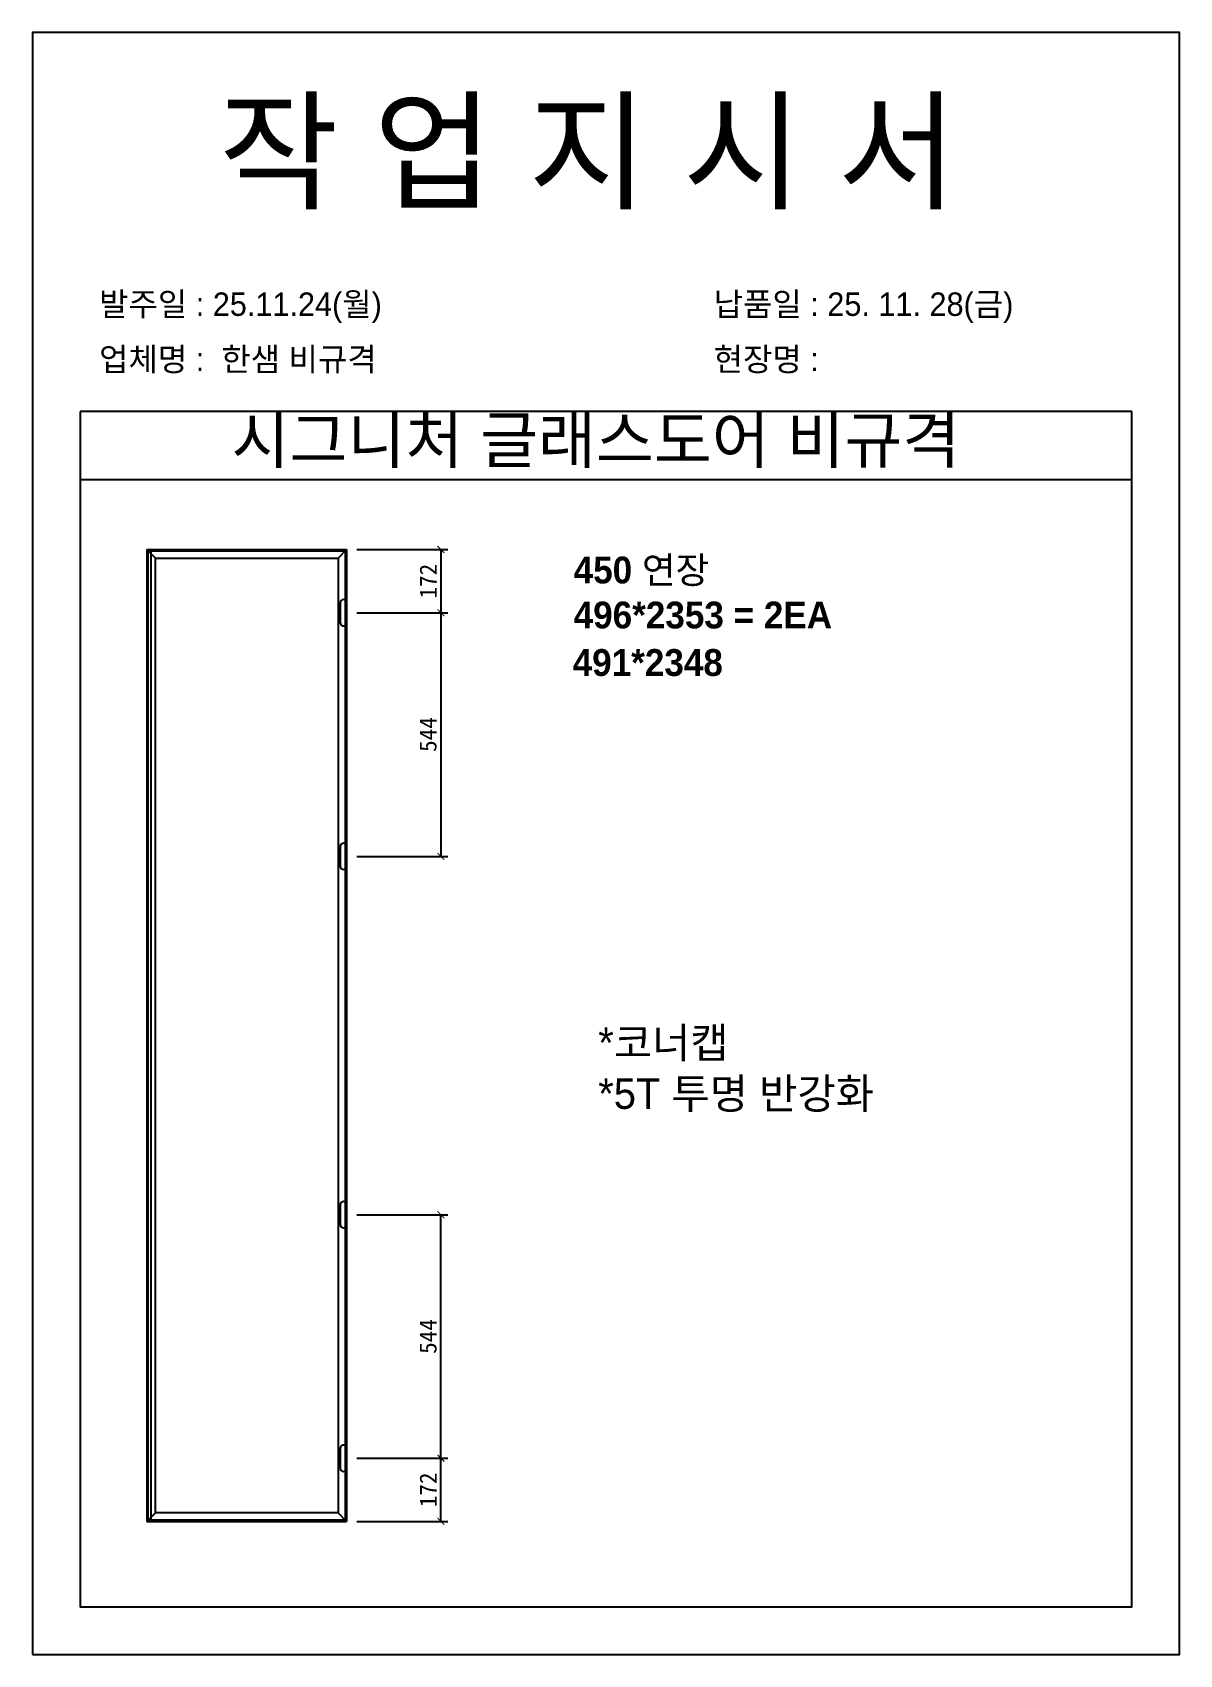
# Model space of a CAD drawing. Header units: millimetres. Extents: x -44117 to 256353, y -2095463 to 65325.
# Drawn here: x 110855 to 112535, y -497912 to -495536 of the extents above; entities that cross this region are included whole.
import ezdxf

# ---------------------------------------------------------------- set-up
doc = ezdxf.new("R2010")
doc.units = ezdxf.units.MM
doc.header["$LTSCALE"] = 10
doc.styles.add('MtX_Gulim', font='')
doc.styles.get('MtX_Gulim').set_extended_font_data('Gulim', bold=True)
doc.dimstyles.new('ISO-25', dxfattribs={"dimtxt": 2.5, "dimasz": 2.5, "dimexe": 1, "dimexo": 1, "dimtad": 1, "dimtxsty": 'Standard', "dimblk": 'ARCHTICK', "dimcen": 2.5, "dimadec": 0, "dimazin": 0, "dimtfac": 1, "dimtmove": 0, "dimatfit": 3, "dimfxl": 0, "dimarcsym": 0})

msp = doc.modelspace()

# ---------------------------------------------------------------- texts
at = {"linetype": 'Continuous', "style": 'MtX_Gulim'}
for s, height, p in [('450 연장', 39.271262, (111647.72946, -496343.4024)), ('496*2353 = 2EA', 39.2712622, (111647.72946, -496409.26434))]:
    msp.add_text(s, height=height, dxfattribs=at).set_placement(p)
at = {"color": 242, "linetype": 'Continuous', "true_color": 0xcd2027, "style": 'MtX_Gulim'}
msp.add_text('491*2348', height=39.271262, dxfattribs=at).set_placement((111646.26754, -496478.8641))
at = {"attachment_point": 1}
for s, width, gutter_width, heights, insert, char_height in [('{\\fGulim|b0|i0|c129|p50;작 업 지 시 서}', 3307.3198183, 12.5, [-155.84554], (111127.90587, -495640.48072), 140), ('\\pt11;{\\fGulim|b0|i0|c129|p50;발주일 : 25.11.24(월)}', 3307.3198183, 12.5, [34.50412], (110952.69651, -495917.20114), 34.3), ('{\\fGulim|b0|i0|c129|p50;납품일 : 25. 11. 28(금)}', 3307.3198183, 12.5, [57.68947], (111852.6745, -495917.20114), 34.3), ('{\\fGulim|b0|i0|c129|p50;업체명 :  한샘 비규격}', 3307.3198183, 12.5, [36.11279], (110952.69651, -495997.85732), 34.3), ('{\\fGulim|b0|i0|c129|p50;현장명 : }', 3307.3198183, 12.5, [-38.2735], (111852.6745, -495997.85732), 34.3), ('{\\fGulim|b0|i0|c129|p50;시그니처 글래스도어 비규격}', 1597.0710432, 6.03612, [-75.34624], (111146.82133, -496099.27014), 67.6045736), ('{\\fGulim|b0|i0|c129|p50;*코너캡\\P*5T 투명 반강화}', 1055.7982644, 3.99038, [-126.38025], (111683.72109, -496993.80932), 44.6923083)]:
    msp.add_mtext_dynamic_manual_height_columns(s, width=width, gutter_width=gutter_width, heights=heights, dxfattribs=dict(at, insert=insert, char_height=char_height))

# ---------------------------------------------------------------- blocks, each defined once
blk = doc.blocks.new('_ArchTick')
at = {"color": 0, "linetype": 'ByBlock', "const_width": 0.15}
blk.add_lwpolyline([(-0.5, -0.5), (0.5, 0.5)], dxfattribs=at)
blk = doc.blocks.new('*D4042')
at = {"color": 0, "lineweight": -2}
for p, q in [((111330.2, -496386.3), (111463.3, -496386.3)), ((111453.3, -496386.3), (111453.3, -496743.2)), ((111330.2, -496743.2), (111463.3, -496743.2))]:
    blk.add_line(p, q, dxfattribs=at)
at = {"layer": 'Defpoints', "color": 0}
for p in [(111315.2, -496386.3), (111315.2, -496743.2), (111453.3, -496743.2)]:
    blk.add_point(p, dxfattribs=at)
at = {"color": 0, "lineweight": -2, "xscale": 10, "yscale": 10, "zscale": 10}
for p, rotation in [((111453.3, -496386.3), 90), ((111453.3, -496743.2), 270)]:
    blk.add_blockref('_ArchTick', p, dxfattribs=dict(at, rotation=rotation))
at = {"color": 0, "insert": (111434.6, -496564.7), "char_height": 25, "attachment_point": 5, "rotation": 90}
blk.add_mtext('544', dxfattribs=at)
blk = doc.blocks.new('*D4043')
at = {"color": 0, "lineweight": -2}
for p, q in [((111330.2, -496293.8), (111463.3, -496293.8)), ((111453.3, -496293.8), (111453.3, -496386.3)), ((111330.2, -496386.3), (111463.3, -496386.3))]:
    blk.add_line(p, q, dxfattribs=at)
at = {"layer": 'Defpoints', "color": 0}
for p in [(111315.2, -496293.8), (111315.2, -496386.3), (111453.3, -496386.3)]:
    blk.add_point(p, dxfattribs=at)
at = {"color": 0, "lineweight": -2, "xscale": 10, "yscale": 10, "zscale": 10}
for p, rotation in [((111453.3, -496293.8), 90), ((111453.3, -496386.3), 270)]:
    blk.add_blockref('_ArchTick', p, dxfattribs=dict(at, rotation=rotation))
at = {"color": 0, "insert": (111434.6, -496340.1), "char_height": 25, "attachment_point": 5, "rotation": 90}
blk.add_mtext('172', dxfattribs=at)
blk = doc.blocks.new('*D4044')
at = {"color": 0, "lineweight": -2}
for p, q in [((111330.2, -497268), (111463.3, -497268)), ((111453.3, -497624.8), (111453.3, -497268)), ((111330.2, -497624.8), (111463.3, -497624.8))]:
    blk.add_line(p, q, dxfattribs=at)
at = {"layer": 'Defpoints', "color": 0}
for p in [(111315.2, -497268), (111453.3, -497268), (111315.2, -497624.8)]:
    blk.add_point(p, dxfattribs=at)
at = {"color": 0, "lineweight": -2, "xscale": 10, "yscale": 10, "zscale": 10}
for p, rotation in [((111453.3, -497268), 90), ((111453.3, -497624.8), 270)]:
    blk.add_blockref('_ArchTick', p, dxfattribs=dict(at, rotation=rotation))
at = {"color": 0, "insert": (111434.6, -497446.4), "char_height": 25, "attachment_point": 5, "rotation": 90}
blk.add_mtext('544', dxfattribs=at)
blk = doc.blocks.new('*D4045')
at = {"color": 0, "lineweight": -2}
for p, q in [((111330.2, -497624.8), (111463.3, -497624.8)), ((111453.3, -497717.3), (111453.3, -497624.8)), ((111330.2, -497717.3), (111463.3, -497717.3))]:
    blk.add_line(p, q, dxfattribs=at)
at = {"layer": 'Defpoints', "color": 0}
for p in [(111315.2, -497624.8), (111453.3, -497624.8), (111315.2, -497717.3)]:
    blk.add_point(p, dxfattribs=at)
at = {"color": 0, "lineweight": -2, "xscale": 10, "yscale": 10, "zscale": 10}
for p, rotation in [((111453.3, -497624.8), 90), ((111453.3, -497717.3), 270)]:
    blk.add_blockref('_ArchTick', p, dxfattribs=dict(at, rotation=rotation))
at = {"color": 0, "insert": (111434.6, -497671.1), "char_height": 25, "attachment_point": 5, "rotation": 90}
blk.add_mtext('172', dxfattribs=at)

# ---------------------------------------------------------------- dimensions: what is measured, and where the dimension line sits
for base, p1, p2, text, picture, middle in [((111453.33429, -496386.3057), (111315.19561, -496293.81123), (111315.19561, -496386.3057), '172', '*D4043', (111434.58429, -496340.05847)), ((111453.33429, -496743.16378), (111315.19561, -496386.3057), (111315.19561, -496743.16378), '544', '*D4042', (111434.58429, -496564.73474)), ((111453.33429, -497267.95508), (111315.19561, -497624.81316), (111315.19561, -497267.95508), '544', '*D4044', (111434.58429, -497446.38412)), ((111453.33429, -497624.81316), (111315.19561, -497717.30763), (111315.19561, -497624.81316), '172', '*D4045', (111434.58429, -497671.06039))]:
    dim = msp.add_linear_dim(base=base, p1=p1, p2=p2, angle=90, text=text, dimstyle='ISO-25', override={"dimscale": 10, "dimasz": 1, "dimexo": 1.5})
    dim.commit()
    dim.dimension.update_dxf_attribs({"geometry": picture, "text_midpoint": middle})

# ---------------------------------------------------------------- linework, layer by layer
for p, q in [((112465.09926, -496091.48793), (110925.09926, -496091.48793)), ((112465.09926, -496191.48793), (110925.09926, -496191.48793)), ((111022.62446, -496293.81123), (111022.62446, -497717.30763)), ((111022.62446, -496293.81123), (111315.19561, -496293.81123)), ((111022.62446, -496293.81123), (111035.08825, -496306.27503)), ((111022.62446, -496293.81123), (111028.52836, -496293.81123)), ((111028.52836, -496293.81123), (111028.52836, -497717.30763)), ((111302.73182, -496306.27503), (111315.19561, -496293.81123)), ((111315.19561, -496293.81123), (111315.19561, -497717.30763)), ((111035.08825, -497704.84383), (111022.62446, -497717.30763)), ((111022.62446, -497717.30763), (111315.19561, -497717.30763)), ((111302.73182, -497704.84383), (111315.19561, -497717.30763))]:
    msp.add_line(p, q)
at = {"linetype": 'Continuous'}
for p, q in [((111035.08825, -497704.84383), (111035.08825, -496306.27503)), ((111035.08825, -496306.27503), (111302.73182, -496306.27503)), ((111302.73182, -496306.27503), (111302.73182, -497704.84383)), ((111302.73182, -497704.84383), (111035.08825, -497704.84383))]:
    msp.add_line(p, q, dxfattribs=at)
for points in [[(110855.09926, -497912.31821), (112535.09926, -497912.31821), (112535.09926, -495536.31821), (110855.09926, -495536.31821)], [(111024.59243, -496295.7792), (111313.22764, -496295.7792), (111313.22764, -497715.33966), (111024.59243, -497715.33966)]]:
    msp.add_lwpolyline(points, close=True)
msp.add_lwpolyline([(110925.09926, -496091.48793), (110925.09926, -497842.31821), (112465.09926, -497842.31821), (112465.09926, -496091.48793)])
for points in [[(111310.5932, -496405.63584), (111310.5932, -496405.63584, 0.4142135624), (111315.19561, -496401.03342), (111315.19561, -496371.57798, 0.4142135624), (111310.5932, -496366.97556), (111310.5932, -496366.97556, 0.4142135624), (111305.99078, -496371.57798), (111305.99078, -496401.03342, 0.4142135624)], [(111310.5932, -496762.49392), (111310.5932, -496762.49392, 0.4142135624), (111315.19561, -496757.89151), (111315.19561, -496728.43606, 0.4142135624), (111310.5932, -496723.83364), (111310.5932, -496723.83364, 0.4142135624), (111305.99078, -496728.43606), (111305.99078, -496757.89151, 0.4142135624)], [(111310.5932, -497287.28522), (111310.5932, -497287.28522, 0.4142135624), (111315.19561, -497282.6828), (111315.19561, -497253.22735, 0.4142135624), (111310.5932, -497248.62494), (111310.5932, -497248.62494, 0.4142135624), (111305.99078, -497253.22735), (111305.99078, -497282.6828, 0.4142135624)], [(111310.5932, -497644.1433), (111310.5932, -497644.1433, 0.4142135624), (111315.19561, -497639.54088), (111315.19561, -497610.08544, 0.4142135624), (111310.5932, -497605.48302), (111310.5932, -497605.48302, 0.4142135624), (111305.99078, -497610.08544), (111305.99078, -497639.54088, 0.4142135624)]]:
    msp.add_lwpolyline(points, format="xyb", close=True, dxfattribs=at)

msp.set_redraw_order([(e.dxf.handle, doc.entitydb.next_handle()) for e in msp.query("TEXT MTEXT ATTDEF DIMENSION ARC_DIMENSION")])  # texts and dimensions are drawn at this point

doc.saveas('drawing.dxf')
